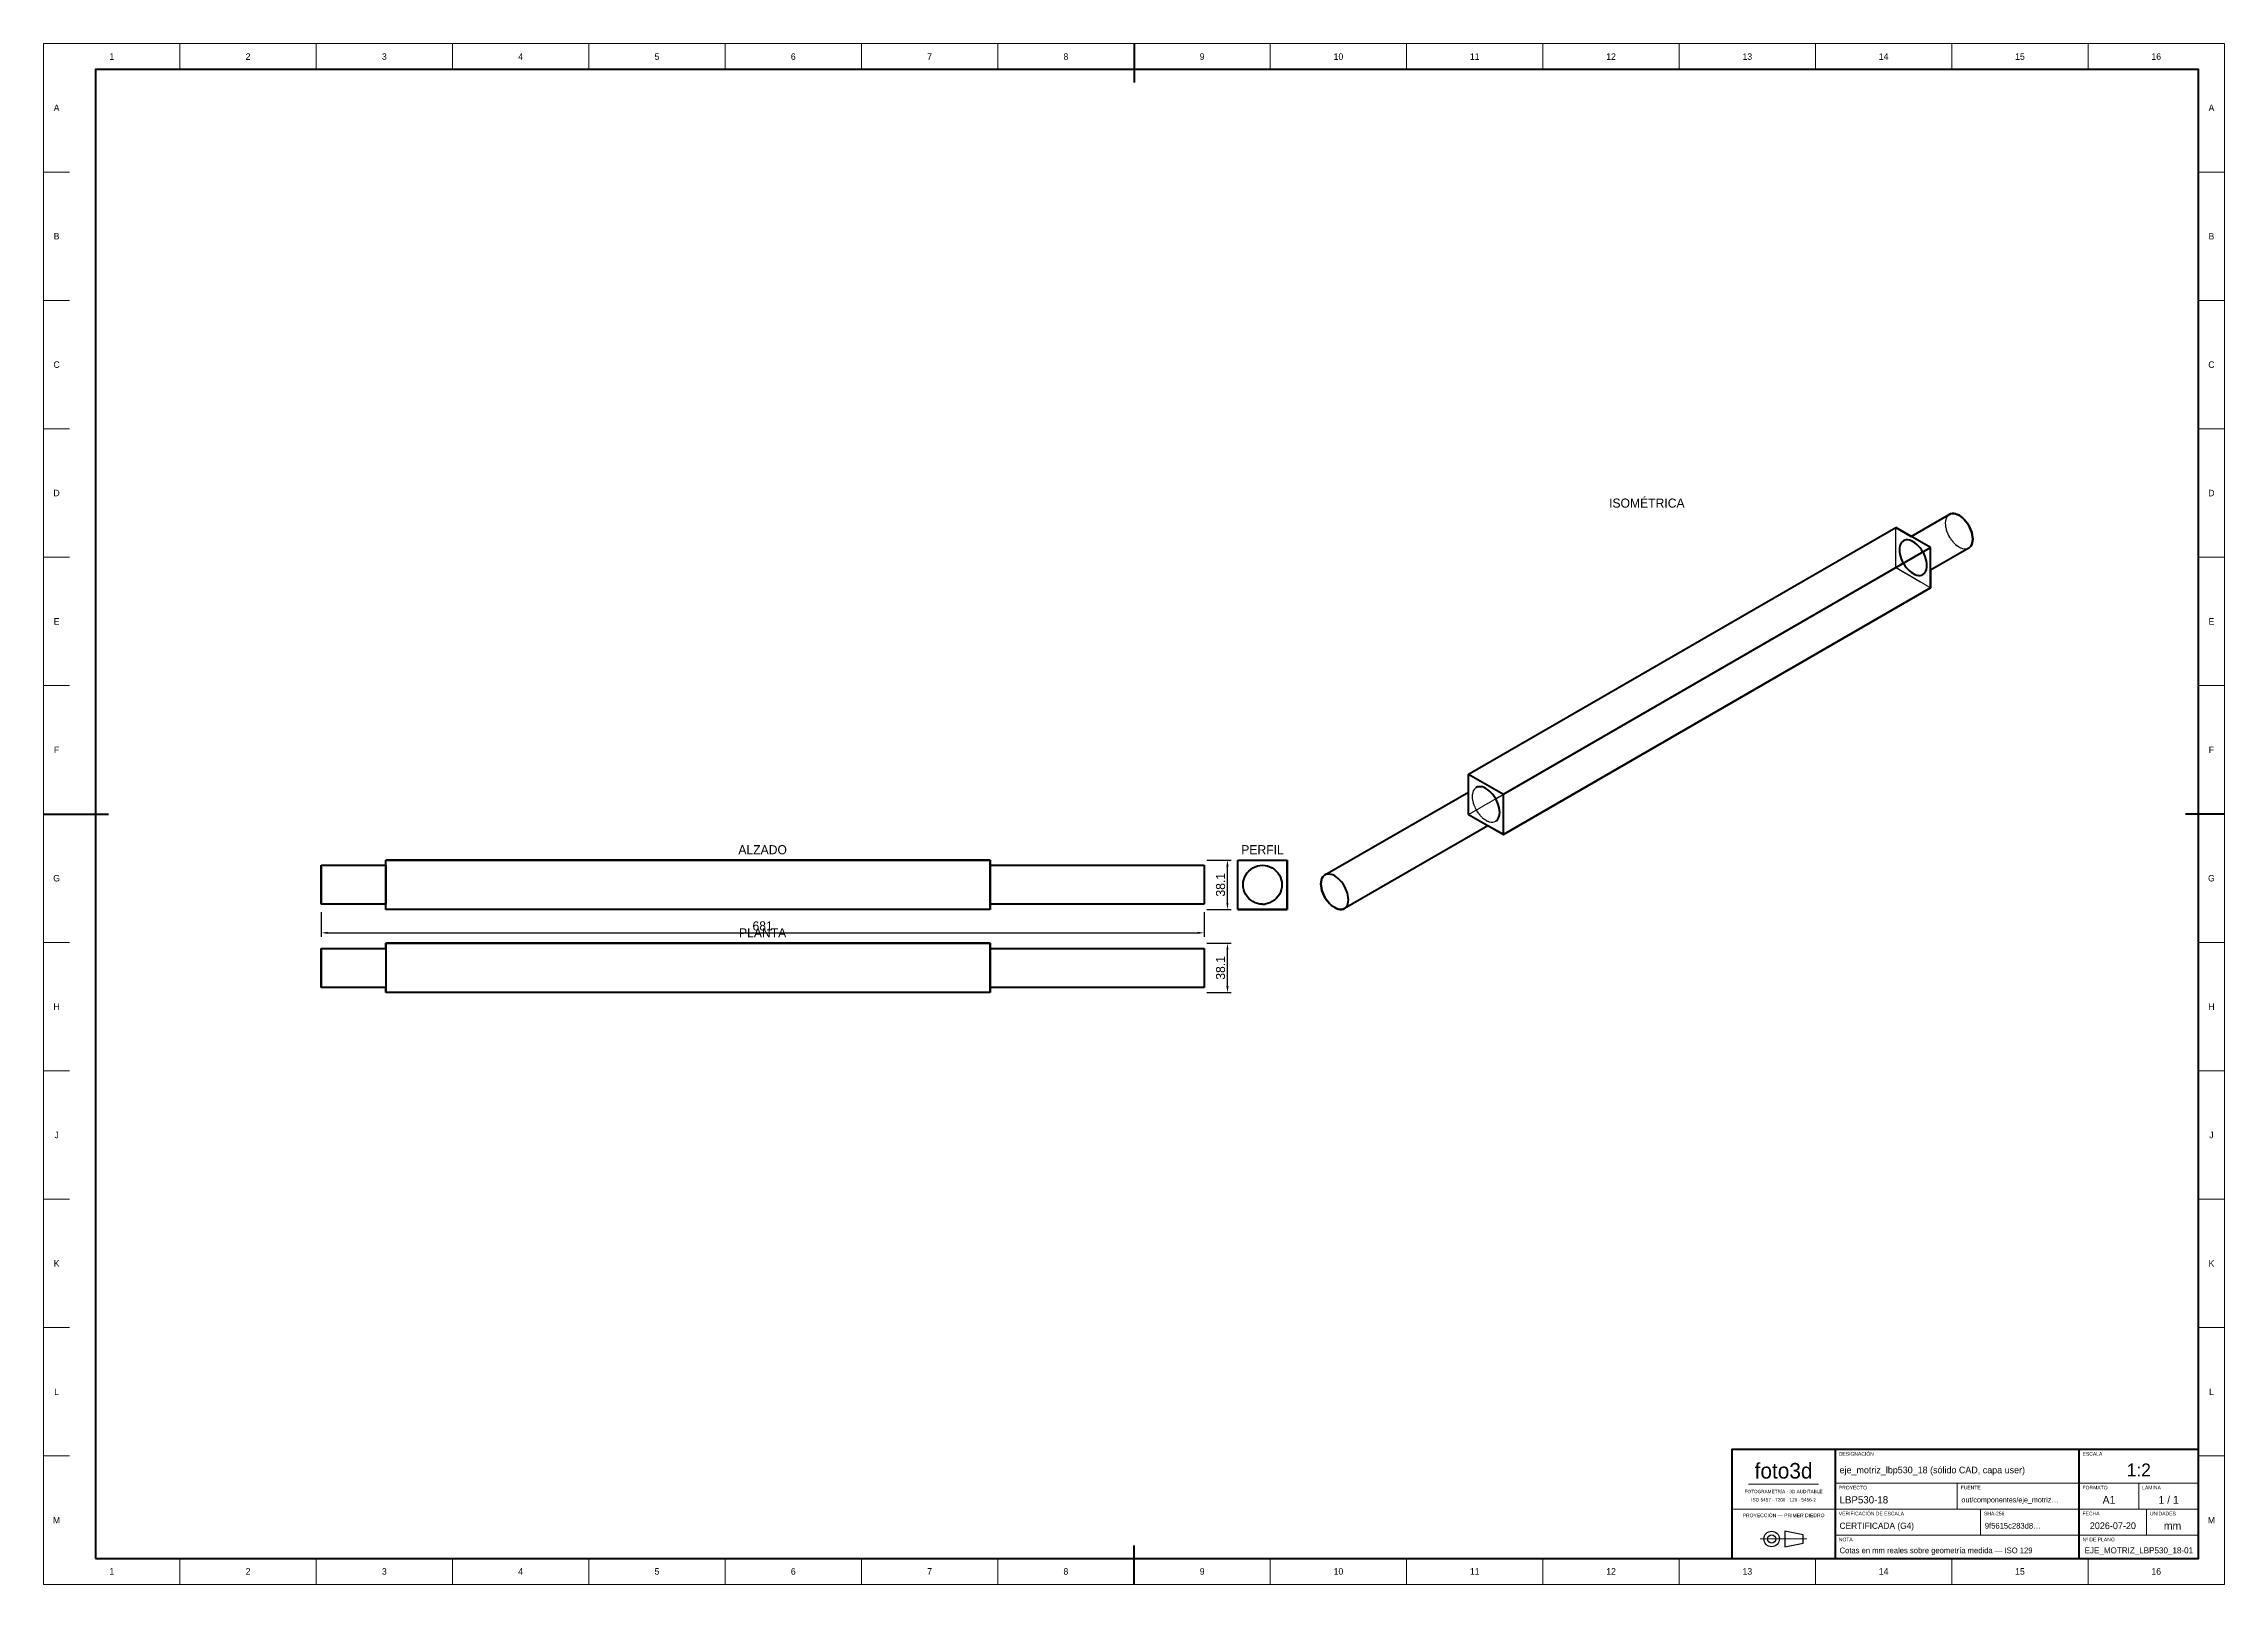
# Model space of a CAD drawing. Header units: millimetres. Extents: x 0 to 1682, y 0 to 1188.
import ezdxf
from ezdxf.enums import TextEntityAlignment as Align

# ---------------------------------------------------------------- set-up
doc = ezdxf.new("R2010")
doc.units = ezdxf.units.MM
doc.linetypes.add('DASHED', pattern=[1.524, 1.27, -0.254])
for name, color, linetype, lineweight in [('COTAS', 7, 'CONTINUOUS', 25), ('FINA', 7, 'CONTINUOUS', 18), ('NORMA', 7, 'CONTINUOUS', 70), ('OCULTA', 8, 'DASHED', 25), ('TEXTO', 7, 'CONTINUOUS', 25), ('VISIBLE', 7, 'CONTINUOUS', 50)]:
    doc.layers.add(name, color=color, linetype=linetype, lineweight=lineweight)
doc.dimstyles.new('F3D_2000', dxfattribs={"dimtxt": 7, "dimasz": 5, "dimexe": 3, "dimexo": 2, "dimgap": 1.8, "dimtad": 1, "dimdec": 1, "dimdsep": 46, "dimcen": 2.5, "dimazin": 3, "dimtfac": 1, "dimtmove": 0, "dimatfit": 3})

msp = doc.modelspace()

# ---------------------------------------------------------------- texts
at = {"layer": 'TEXTO'}
for s, height, p in [('1', 5, (52.56, 1178)), ('2', 5, (157.69, 1178)), ('3', 5, (262.81, 1178)), ('4', 5, (367.94, 1178)), ('5', 5, (473.06, 1178)), ('6', 5, (578.19, 1178)), ('7', 5, (683.31, 1178)), ('8', 5, (788.44, 1178)), ('9', 5, (893.56, 1178)), ('10', 5, (998.69, 1178)), ('11', 5, (1103.81, 1178)), ('12', 5, (1208.94, 1178)), ('13', 5, (1314.06, 1178)), ('14', 5, (1419.19, 1178)), ('15', 5, (1524.31, 1178)), ('16', 5, (1629.44, 1178)), ('A', 5, (10, 1138.5)), ('A', 5, (1672, 1138.5)), ('B', 5, (10, 1039.5)), ('B', 5, (1672, 1039.5)), ('C', 5, (10, 940.5)), ('C', 5, (1672, 940.5)), ('D', 5, (10, 841.5)), ('D', 5, (1672, 841.5)), ('ISOMÉTRICA', 7, (1236.55, 833.73)), ('E', 5, (10, 742.5)), ('E', 5, (1672, 742.5)), ('F', 5, (10, 643.5)), ('F', 5, (1672, 643.5)), ('ALZADO', 7, (554.57, 566.47)), ('PERFIL', 7, (940.12, 566.47)), ('G', 5, (10, 544.5)), ('G', 5, (1672, 544.5)), ('PLANTA', 7, (554.57, 502.37)), ('H', 5, (10, 445.5)), ('H', 5, (1672, 445.5)), ('J', 5, (10, 346.5)), ('J', 5, (1672, 346.5)), ('K', 5, (10, 247.5)), ('K', 5, (1672, 247.5)), ('L', 5, (10, 148.5)), ('L', 5, (1672, 148.5)), ('foto3d', 12, (1342, 87.6)), ('1:2', 10, (1616, 88.2)), ('FOTOGRAMETRÍA · 3D AUDITABLE', 2.6, (1342, 71.6)), ('A1', 6, (1593, 65.2)), ('1 / 1', 6, (1639, 65.2)), ('M', 5, (10, 49.5)), ('PROYECCIÓN — PRIMER DIEDRO', 2.8, (1342, 53.2)), ('ISO 5457 · 7200 · 129 · 5456-2', 2.6, (1342, 65.2)), ('M', 5, (1672, 49.5)), ('2026-07-20', 5.2, (1596, 45.2)), ('mm', 6, (1642, 45.2)), ('EJE_MOTRIZ_LBP530_18-01', 4.6522, (1616, 26.2)), ('1', 5, (52.56, 10)), ('2', 5, (157.69, 10)), ('3', 5, (262.81, 10)), ('4', 5, (367.94, 10)), ('5', 5, (473.06, 10)), ('6', 5, (578.19, 10)), ('7', 5, (683.31, 10)), ('8', 5, (788.44, 10)), ('9', 5, (893.56, 10)), ('10', 5, (998.69, 10)), ('11', 5, (1103.81, 10)), ('12', 5, (1208.94, 10)), ('13', 5, (1314.06, 10)), ('14', 5, (1419.19, 10)), ('15', 5, (1524.31, 10)), ('16', 5, (1629.44, 10))]:
    msp.add_text(s, height=height, dxfattribs=at).set_placement(p, align=Align.MIDDLE_CENTER)
for s, p in [('DESIGNACIÓN', (1384.6, 99.2)), ('ESCALA', (1572.6, 99.2)), ('PROYECTO', (1384.6, 73.2)), ('FUENTE', (1478.6, 73.2)), ('FORMATO', (1572.6, 73.2)), ('LÁMINA', (1618.6, 73.2)), ('VERIFICACIÓN DE ESCALA', (1384.6, 53.2)), ('SHA-256', (1496.6, 53.2)), ('FECHA', (1572.6, 53.2)), ('UNIDADES', (1624.6, 53.2)), ('NOTA', (1384.6, 33.2)), ('Nº DE PLANO', (1572.6, 33.2))]:
    msp.add_text(s, height=2.8, dxfattribs=at).set_placement(p)
for s, height, p in [('eje_motriz_lbp530_18 (sólido CAD, capa user)', 5.1591, (1385.2, 88.2)), ('LBP530-18', 5.6, (1385.2, 65.2)), ('out/componentes/eje_motriz…', 4, (1479.2, 65.2)), ('CERTIFICADA (G4)', 4.8, (1385.2, 45.2)), ('9f5615c283d8…', 4.4, (1497.2, 45.2)), ('Cotas en mm reales sobre geometría medida — ISO 129', 4.4, (1385.2, 26.2))]:
    msp.add_text(s, height=height, dxfattribs=at).set_placement(p, align=Align.MIDDLE_LEFT)

# ---------------------------------------------------------------- dimensions: what is measured, and where the dimension line sits
at = {"layer": 'COTAS'}
for base, p1, p2 in [((913.07, 520.37), (895.07, 520.37), (895.07, 558.47)), ((913.07, 456.27), (895.07, 456.27), (895.07, 494.37))]:
    msp.add_linear_dim(base=base, p1=p1, p2=p2, angle=90, dimstyle='F3D_2000', dxfattribs=at).render()
msp.add_linear_dim(base=(214.07, 502.37), p1=(214.07, 520.37), p2=(895.07, 520.37), dimstyle='F3D_2000', dxfattribs=at).render()

# ---------------------------------------------------------------- linework, layer by layer
at = {"layer": 'FINA'}
for p, q in [((105.12, 1168), (105.12, 1188)), ((210.25, 1168), (210.25, 1188)), ((315.38, 1168), (315.38, 1188)), ((420.5, 1168), (420.5, 1188)), ((525.62, 1168), (525.62, 1188)), ((630.75, 1168), (630.75, 1188)), ((735.88, 1168), (735.88, 1188)), ((841, 1168), (841, 1188)), ((946.12, 1168), (946.12, 1188)), ((1051.25, 1168), (1051.25, 1188)), ((1156.38, 1168), (1156.38, 1188)), ((1261.5, 1168), (1261.5, 1188)), ((1366.62, 1168), (1366.62, 1188)), ((1471.75, 1168), (1471.75, 1188)), ((1576.88, 1168), (1576.88, 1188)), ((0, 1089), (20, 1089)), ((1662, 1089), (1682, 1089)), ((0, 990), (20, 990)), ((1662, 990), (1682, 990)), ((0, 891), (20, 891)), ((1662, 891), (1682, 891)), ((0, 792), (20, 792)), ((1662, 792), (1682, 792)), ((0, 693), (20, 693)), ((1662, 693), (1682, 693)), ((0, 594), (20, 594)), ((1662, 594), (1682, 594)), ((0, 495), (20, 495)), ((1662, 495), (1682, 495)), ((0, 396), (20, 396)), ((1662, 396), (1682, 396)), ((0, 297), (20, 297)), ((1662, 297), (1682, 297)), ((0, 198), (20, 198)), ((1662, 198), (1682, 198)), ((0, 99), (20, 99)), ((1662, 99), (1682, 99)), ((1315, 77.2), (1369, 77.2)), ((1382, 78), (1570, 78)), ((1476, 58), (1476, 78)), ((1570, 78), (1662, 78)), ((1616, 58), (1616, 78)), ((1302, 58), (1382, 58)), ((1382, 58), (1570, 58)), ((1494, 38), (1494, 58)), ((1570, 58), (1662, 58)), ((1622, 38), (1622, 58)), ((1324.06, 35), (1359.94, 35)), ((1382, 38), (1570, 38)), ((1570, 38), (1662, 38)), ((105.12, 0), (105.12, 20)), ((210.25, 0), (210.25, 20)), ((315.38, 0), (315.38, 20)), ((420.5, 0), (420.5, 20)), ((525.62, 0), (525.62, 20)), ((630.75, 0), (630.75, 20)), ((735.88, 0), (735.88, 20)), ((841, 0), (841, 20)), ((946.12, 0), (946.12, 20)), ((1051.25, 0), (1051.25, 20)), ((1156.38, 0), (1156.38, 20)), ((1261.5, 0), (1261.5, 20)), ((1366.62, 0), (1366.62, 20)), ((1471.75, 0), (1471.75, 20)), ((1576.88, 0), (1576.88, 20))]:
    msp.add_line(p, q, dxfattribs=at)
msp.add_lwpolyline([(0, 0), (1682, 0), (1682, 1188), (0, 1188)], close=True, dxfattribs=at)
at = {"layer": 'NORMA'}
for p, q in [((841, 1188), (841, 1158)), ((0, 594), (50, 594)), ((1682, 594), (1652, 594)), ((1382, 20), (1382, 104)), ((1570, 20), (1570, 104)), ((841, 0), (841, 30))]:
    msp.add_line(p, q, dxfattribs=at)
for points in [[(40, 20), (1662, 20), (1662, 1168), (40, 1168)], [(1302, 20), (1662, 20), (1662, 104), (1302, 104)]]:
    msp.add_lwpolyline(points, close=True, dxfattribs=at)
at = {"layer": 'OCULTA'}
for p, q in [((1468.91, 824.37), (1468.13, 823.49)), ((1469.82, 825.05), (1468.91, 824.37)), ((1428.49, 783.87), (1428.49, 814.98)), ((1466.8, 819.73), (1466.71, 818.18)), ((1466.71, 818.18), (1466.8, 816.53)), ((1467.07, 821.14), (1466.8, 819.73)), ((1466.8, 816.53), (1467.07, 814.8)), ((1467.52, 822.4), (1467.07, 821.14)), ((1467.07, 814.8), (1467.52, 813.03)), ((1468.13, 823.49), (1467.52, 822.4)), ((1467.52, 813.03), (1468.13, 811.24)), ((1468.13, 811.24), (1468.91, 809.46)), ((1468.91, 809.46), (1469.82, 807.73)), ((1469.82, 807.73), (1470.86, 806.07)), ((1470.86, 806.07), (1472.02, 804.51)), ((1472.02, 804.51), (1473.26, 803.09)), ((1473.26, 803.09), (1474.57, 801.81)), ((1474.57, 801.81), (1475.94, 800.72)), ((1477.32, 799.81), (1475.94, 800.72)), ((1477.32, 799.81), (1478.7, 799.12)), ((1478.7, 799.12), (1480.07, 798.64)), ((1480.07, 798.64), (1481.38, 798.4)), ((1481.38, 798.4), (1482.62, 798.39)), ((1482.62, 798.39), (1483.78, 798.61)), ((1483.78, 798.61), (1484.82, 799.07)), ((1098.98, 593.63), (1428.49, 783.87)), ((1455.43, 768.31), (1428.49, 783.87)), ((1101.94, 609.07), (1101.85, 607.53)), ((1101.85, 607.53), (1101.94, 605.88)), ((1102.21, 610.49), (1101.94, 609.07)), ((1101.94, 605.88), (1102.21, 604.15)), ((1102.65, 611.75), (1102.21, 610.49)), ((1103.27, 612.83), (1102.65, 611.75)), ((1104.04, 613.72), (1103.27, 612.83)), ((1104.95, 614.39), (1104.04, 613.72)), ((1102.21, 604.15), (1102.65, 602.37)), ((1102.65, 602.37), (1103.27, 600.58)), ((1103.27, 600.58), (1104.04, 598.8)), ((1104.04, 598.8), (1104.95, 597.07)), ((1104.95, 597.07), (1106, 595.41)), ((1106, 595.41), (1107.15, 593.86)), ((1107.15, 593.86), (1108.39, 592.43)), ((1108.39, 592.43), (1109.71, 591.16)), ((1109.71, 591.16), (1111.07, 590.06)), ((1112.45, 589.15), (1111.07, 590.06)), ((1112.45, 589.15), (1113.84, 588.46)), ((1113.84, 588.46), (1115.2, 587.99)), ((1115.2, 587.99), (1116.51, 587.74)), ((1116.51, 587.74), (1117.76, 587.73)), ((1117.76, 587.73), (1118.91, 587.96)), ((1118.91, 587.96), (1119.95, 588.41)), ((264.07, 520.37), (264.07, 558.47)), ((730.07, 558.47), (264.07, 558.47)), ((264.07, 558.47), (264.07, 558.47)), ((730.07, 520.37), (730.07, 558.47)), ((730.07, 558.47), (730.07, 558.47)), ((921.07, 520.37), (921.07, 558.47)), ((959.17, 558.47), (921.07, 558.47)), ((921.07, 558.47), (921.07, 558.47)), ((959.17, 520.37), (959.17, 558.47)), ((959.17, 558.47), (959.17, 558.47)), ((214.07, 554.29), (214.07, 554.42)), ((214.07, 553.91), (214.07, 554.29)), ((214.07, 553.28), (214.07, 553.91)), ((214.07, 552.41), (214.07, 553.28)), ((214.07, 551.32), (214.07, 552.41)), ((214.07, 550.03), (214.07, 551.32)), ((214.07, 548.55), (214.07, 550.03)), ((214.07, 546.92), (214.07, 548.55)), ((214.07, 545.16), (214.07, 546.92)), ((214.07, 543.31), (214.07, 545.16)), ((214.07, 541.38), (214.07, 543.31)), ((214.07, 539.42), (214.07, 541.38)), ((214.07, 537.47), (214.07, 539.42)), ((264.07, 554.29), (264.07, 554.42)), ((264.07, 553.91), (264.07, 554.29)), ((264.07, 553.28), (264.07, 553.91)), ((264.07, 552.41), (264.07, 553.28)), ((264.07, 551.32), (264.07, 552.41)), ((264.07, 550.03), (264.07, 551.32)), ((264.07, 548.55), (264.07, 550.03)), ((264.07, 546.92), (264.07, 548.55)), ((264.07, 545.16), (264.07, 546.92)), ((264.07, 543.31), (264.07, 545.16)), ((264.07, 541.38), (264.07, 543.31)), ((264.07, 539.42), (264.07, 541.38)), ((264.07, 537.47), (264.07, 539.42)), ((730.07, 554.29), (730.07, 554.42)), ((730.07, 553.91), (730.07, 554.29)), ((730.07, 553.28), (730.07, 553.91)), ((730.07, 552.41), (730.07, 553.28)), ((730.07, 551.32), (730.07, 552.41)), ((730.07, 550.03), (730.07, 551.32)), ((730.07, 548.55), (730.07, 550.03)), ((730.07, 546.92), (730.07, 548.55)), ((730.07, 545.16), (730.07, 546.92)), ((730.07, 543.31), (730.07, 545.16)), ((730.07, 541.38), (730.07, 543.31)), ((730.07, 539.42), (730.07, 541.38)), ((730.07, 537.47), (730.07, 539.42)), ((895.07, 554.29), (895.07, 554.42)), ((895.07, 553.91), (895.07, 554.29)), ((895.07, 553.28), (895.07, 553.91)), ((895.07, 552.41), (895.07, 553.28)), ((895.07, 551.32), (895.07, 552.41)), ((895.07, 550.03), (895.07, 551.32)), ((895.07, 548.55), (895.07, 550.03)), ((895.07, 546.92), (895.07, 548.55)), ((895.07, 545.16), (895.07, 546.92)), ((895.07, 543.31), (895.07, 545.16)), ((895.07, 541.38), (895.07, 543.31)), ((895.07, 539.42), (895.07, 541.38)), ((895.07, 537.47), (895.07, 539.42)), ((925.12, 539.42), (925.25, 541.38)), ((925.12, 539.42), (925.25, 541.38)), ((925.25, 537.47), (925.12, 539.42)), ((925.25, 537.47), (925.12, 539.42)), ((925.25, 541.38), (925.63, 543.31)), ((925.25, 541.38), (925.63, 543.31)), ((925.63, 543.31), (926.27, 545.16)), ((925.63, 543.31), (926.27, 545.16)), ((926.27, 545.16), (927.13, 546.92)), ((926.27, 545.16), (927.13, 546.92)), ((927.13, 546.92), (928.22, 548.55)), ((927.13, 546.92), (928.22, 548.55)), ((928.22, 548.55), (929.52, 550.03)), ((928.22, 548.55), (929.52, 550.03)), ((929.52, 550.03), (930.99, 551.32)), ((929.52, 550.03), (930.99, 551.32)), ((930.99, 551.32), (932.62, 552.41)), ((930.99, 551.32), (932.62, 552.41)), ((932.62, 552.41), (934.38, 553.28)), ((932.62, 552.41), (934.38, 553.28)), ((934.38, 553.28), (936.24, 553.91)), ((934.38, 553.28), (936.24, 553.91)), ((936.24, 553.91), (938.17, 554.29)), ((936.24, 553.91), (938.17, 554.29)), ((938.17, 554.29), (940.12, 554.42)), ((938.17, 554.29), (940.12, 554.42)), ((940.12, 554.42), (942.08, 554.29)), ((940.12, 554.42), (942.08, 554.29)), ((942.08, 554.29), (944.01, 553.91)), ((942.08, 554.29), (944.01, 553.91)), ((944.01, 553.91), (945.86, 553.28)), ((944.01, 553.91), (945.86, 553.28)), ((945.86, 553.28), (947.62, 552.41)), ((945.86, 553.28), (947.62, 552.41)), ((947.62, 552.41), (949.25, 551.32)), ((947.62, 552.41), (949.25, 551.32)), ((949.25, 551.32), (950.73, 550.03)), ((949.25, 551.32), (950.73, 550.03)), ((950.73, 550.03), (952.02, 548.55)), ((950.73, 550.03), (952.02, 548.55)), ((952.02, 548.55), (953.11, 546.92)), ((952.02, 548.55), (953.11, 546.92)), ((953.11, 546.92), (953.98, 545.16)), ((953.11, 546.92), (953.98, 545.16)), ((953.98, 545.16), (954.61, 543.31)), ((953.98, 545.16), (954.61, 543.31)), ((954.61, 543.31), (955, 541.38)), ((954.61, 543.31), (955, 541.38)), ((955, 541.38), (955.12, 539.42)), ((955, 541.38), (955.12, 539.42)), ((955.12, 539.42), (955, 537.47)), ((955.12, 539.42), (955, 537.47)), ((214.07, 535.54), (214.07, 537.47)), ((214.07, 533.68), (214.07, 535.54)), ((214.07, 531.92), (214.07, 533.68)), ((214.07, 530.29), (214.07, 531.92)), ((214.07, 528.82), (214.07, 530.29)), ((214.07, 527.52), (214.07, 528.82)), ((214.07, 526.43), (214.07, 527.52)), ((214.07, 525.56), (214.07, 526.43)), ((214.07, 524.93), (214.07, 525.56)), ((214.07, 524.55), (214.07, 524.93)), ((214.07, 524.42), (214.07, 524.55)), ((264.07, 535.54), (264.07, 537.47)), ((264.07, 533.68), (264.07, 535.54)), ((264.07, 531.92), (264.07, 533.68)), ((264.07, 530.29), (264.07, 531.92)), ((264.07, 528.82), (264.07, 530.29)), ((264.07, 527.52), (264.07, 528.82)), ((264.07, 526.43), (264.07, 527.52)), ((264.07, 525.56), (264.07, 526.43)), ((264.07, 524.93), (264.07, 525.56)), ((264.07, 524.55), (264.07, 524.93)), ((264.07, 524.42), (264.07, 524.55)), ((730.07, 535.54), (730.07, 537.47)), ((730.07, 533.68), (730.07, 535.54)), ((730.07, 531.92), (730.07, 533.68)), ((730.07, 530.29), (730.07, 531.92)), ((730.07, 528.82), (730.07, 530.29)), ((730.07, 527.52), (730.07, 528.82)), ((730.07, 526.43), (730.07, 527.52)), ((730.07, 525.56), (730.07, 526.43)), ((730.07, 524.93), (730.07, 525.56)), ((730.07, 524.55), (730.07, 524.93)), ((730.07, 524.42), (730.07, 524.55)), ((895.07, 535.54), (895.07, 537.47)), ((895.07, 533.68), (895.07, 535.54)), ((895.07, 531.92), (895.07, 533.68)), ((895.07, 530.29), (895.07, 531.92)), ((895.07, 528.82), (895.07, 530.29)), ((895.07, 527.52), (895.07, 528.82)), ((895.07, 526.43), (895.07, 527.52)), ((895.07, 525.56), (895.07, 526.43)), ((895.07, 524.93), (895.07, 525.56)), ((895.07, 524.55), (895.07, 524.93)), ((895.07, 524.42), (895.07, 524.55)), ((925.63, 535.54), (925.25, 537.47)), ((925.63, 535.54), (925.25, 537.47)), ((926.27, 533.68), (925.63, 535.54)), ((926.27, 533.68), (925.63, 535.54)), ((927.13, 531.92), (926.27, 533.68)), ((927.13, 531.92), (926.27, 533.68)), ((928.22, 530.29), (927.13, 531.92)), ((928.22, 530.29), (927.13, 531.92)), ((929.52, 528.82), (928.22, 530.29)), ((929.52, 528.82), (928.22, 530.29)), ((930.99, 527.52), (929.52, 528.82)), ((930.99, 527.52), (929.52, 528.82)), ((932.62, 526.43), (930.99, 527.52)), ((932.62, 526.43), (930.99, 527.52)), ((934.38, 525.56), (932.62, 526.43)), ((934.38, 525.56), (932.62, 526.43)), ((936.24, 524.93), (934.38, 525.56)), ((936.24, 524.93), (934.38, 525.56)), ((938.17, 524.55), (936.24, 524.93)), ((938.17, 524.55), (936.24, 524.93)), ((940.12, 524.42), (938.17, 524.55)), ((940.12, 524.42), (938.17, 524.55)), ((940.12, 524.42), (942.08, 524.55)), ((940.12, 524.42), (942.08, 524.55)), ((944.01, 524.93), (942.08, 524.55)), ((944.01, 524.93), (942.08, 524.55)), ((945.86, 525.56), (944.01, 524.93)), ((945.86, 525.56), (944.01, 524.93)), ((947.62, 526.43), (945.86, 525.56)), ((947.62, 526.43), (945.86, 525.56)), ((949.25, 527.52), (947.62, 526.43)), ((949.25, 527.52), (947.62, 526.43)), ((950.73, 528.82), (949.25, 527.52)), ((950.73, 528.82), (949.25, 527.52)), ((952.02, 530.29), (950.73, 528.82)), ((952.02, 530.29), (950.73, 528.82)), ((953.11, 531.92), (952.02, 530.29)), ((953.11, 531.92), (952.02, 530.29)), ((953.98, 533.68), (953.11, 531.92)), ((953.98, 533.68), (953.11, 531.92)), ((954.61, 535.54), (953.98, 533.68)), ((954.61, 535.54), (953.98, 533.68)), ((955, 537.47), (954.61, 535.54)), ((955, 537.47), (954.61, 535.54)), ((730.07, 520.37), (264.07, 520.37)), ((264.07, 520.37), (264.07, 520.37)), ((730.07, 520.37), (730.07, 520.37)), ((959.17, 520.37), (921.07, 520.37)), ((921.07, 520.37), (921.07, 520.37)), ((959.17, 520.37), (959.17, 520.37)), ((214.07, 490.19), (214.07, 490.32)), ((214.07, 489.81), (214.07, 490.19)), ((214.07, 489.18), (214.07, 489.81)), ((214.07, 488.31), (214.07, 489.18)), ((214.07, 487.22), (214.07, 488.31)), ((730.07, 494.37), (264.07, 494.37)), ((264.07, 494.37), (264.07, 456.27)), ((264.07, 494.37), (264.07, 494.37)), ((264.07, 490.19), (264.07, 490.32)), ((264.07, 489.81), (264.07, 490.19)), ((264.07, 489.18), (264.07, 489.81)), ((264.07, 488.31), (264.07, 489.18)), ((264.07, 487.22), (264.07, 488.31)), ((730.07, 456.27), (730.07, 494.37)), ((730.07, 494.37), (730.07, 494.37)), ((730.07, 490.19), (730.07, 490.32)), ((730.07, 489.81), (730.07, 490.19)), ((730.07, 489.18), (730.07, 489.81)), ((730.07, 488.31), (730.07, 489.18)), ((730.07, 487.22), (730.07, 488.31)), ((895.07, 490.19), (895.07, 490.32)), ((895.07, 489.81), (895.07, 490.19)), ((895.07, 489.18), (895.07, 489.81)), ((895.07, 488.31), (895.07, 489.18)), ((895.07, 487.22), (895.07, 488.31)), ((214.07, 485.93), (214.07, 487.22)), ((214.07, 484.45), (214.07, 485.93)), ((214.07, 482.82), (214.07, 484.45)), ((214.07, 481.06), (214.07, 482.82)), ((214.07, 479.21), (214.07, 481.06)), ((214.07, 477.28), (214.07, 479.21)), ((214.07, 475.32), (214.07, 477.28)), ((214.07, 475.32), (214.07, 473.37)), ((214.07, 471.44), (214.07, 473.37)), ((214.07, 469.58), (214.07, 471.44)), ((264.07, 485.93), (264.07, 487.22)), ((264.07, 484.45), (264.07, 485.93)), ((264.07, 482.82), (264.07, 484.45)), ((264.07, 481.06), (264.07, 482.82)), ((264.07, 479.21), (264.07, 481.06)), ((264.07, 477.28), (264.07, 479.21)), ((264.07, 475.32), (264.07, 477.28)), ((264.07, 475.32), (264.07, 473.37)), ((264.07, 471.44), (264.07, 473.37)), ((264.07, 469.58), (264.07, 471.44)), ((730.07, 485.93), (730.07, 487.22)), ((730.07, 484.45), (730.07, 485.93)), ((730.07, 482.82), (730.07, 484.45)), ((730.07, 481.06), (730.07, 482.82)), ((730.07, 479.21), (730.07, 481.06)), ((730.07, 477.28), (730.07, 479.21)), ((730.07, 475.32), (730.07, 477.28)), ((730.07, 475.32), (730.07, 473.37)), ((730.07, 471.44), (730.07, 473.37)), ((730.07, 469.58), (730.07, 471.44)), ((895.07, 485.93), (895.07, 487.22)), ((895.07, 484.45), (895.07, 485.93)), ((895.07, 482.82), (895.07, 484.45)), ((895.07, 481.06), (895.07, 482.82)), ((895.07, 479.21), (895.07, 481.06)), ((895.07, 477.28), (895.07, 479.21)), ((895.07, 475.32), (895.07, 477.28)), ((895.07, 475.32), (895.07, 473.37)), ((895.07, 471.44), (895.07, 473.37)), ((895.07, 469.58), (895.07, 471.44)), ((214.07, 467.82), (214.07, 469.58)), ((214.07, 466.19), (214.07, 467.82)), ((214.07, 464.72), (214.07, 466.19)), ((214.07, 463.42), (214.07, 464.72)), ((214.07, 462.33), (214.07, 463.42)), ((214.07, 461.46), (214.07, 462.33)), ((214.07, 460.83), (214.07, 461.46)), ((214.07, 460.45), (214.07, 460.83)), ((214.07, 460.32), (214.07, 460.45)), ((264.07, 467.82), (264.07, 469.58)), ((264.07, 466.19), (264.07, 467.82)), ((264.07, 464.72), (264.07, 466.19)), ((264.07, 463.42), (264.07, 464.72)), ((264.07, 462.33), (264.07, 463.42)), ((264.07, 461.46), (264.07, 462.33)), ((264.07, 460.83), (264.07, 461.46)), ((264.07, 460.45), (264.07, 460.83)), ((264.07, 460.32), (264.07, 460.45)), ((730.07, 456.27), (264.07, 456.27)), ((264.07, 456.27), (264.07, 456.27)), ((730.07, 467.82), (730.07, 469.58)), ((730.07, 466.19), (730.07, 467.82)), ((730.07, 464.72), (730.07, 466.19)), ((730.07, 463.42), (730.07, 464.72)), ((730.07, 462.33), (730.07, 463.42)), ((730.07, 461.46), (730.07, 462.33)), ((730.07, 460.83), (730.07, 461.46)), ((730.07, 460.45), (730.07, 460.83)), ((730.07, 460.32), (730.07, 460.45)), ((730.07, 456.27), (730.07, 456.27)), ((895.07, 467.82), (895.07, 469.58)), ((895.07, 466.19), (895.07, 467.82)), ((895.07, 464.72), (895.07, 466.19)), ((895.07, 463.42), (895.07, 464.72)), ((895.07, 462.33), (895.07, 463.42)), ((895.07, 461.46), (895.07, 462.33)), ((895.07, 460.83), (895.07, 461.46)), ((895.07, 460.45), (895.07, 460.83)), ((895.07, 460.32), (895.07, 460.45))]:
    msp.add_line(p, q, dxfattribs=at)
at = {"layer": 'TEXTO'}
msp.add_lwpolyline([(1342.92, 29.02), (1357.18, 31.78), (1357.18, 38.22), (1342.92, 40.98)], close=True, dxfattribs=at)
for radius in [5.98, 3.22]:
    msp.add_circle((1332.8, 35), radius, dxfattribs=at)
at = {"layer": 'VISIBLE'}
for p, q in [((1440.44, 808.08), (1469.82, 825.05)), ((1470.86, 825.5), (1469.82, 825.05)), ((1469.82, 825.05), (1470.86, 825.5)), ((1469.82, 825.05), (1469.82, 825.05)), ((1472.02, 825.73), (1470.86, 825.5)), ((1470.86, 825.5), (1472.02, 825.73)), ((1470.86, 825.5), (1470.86, 825.5)), ((1470.86, 825.5), (1470.86, 825.5)), ((1473.26, 825.72), (1472.02, 825.73)), ((1472.02, 825.73), (1472.02, 825.73)), ((1472.02, 825.73), (1472.02, 825.73)), ((1472.02, 825.73), (1473.26, 825.72)), ((1474.57, 825.47), (1473.26, 825.72)), ((1473.26, 825.72), (1473.26, 825.72)), ((1473.26, 825.72), (1473.26, 825.72)), ((1473.26, 825.72), (1474.57, 825.47)), ((1475.94, 825), (1474.57, 825.47)), ((1474.57, 825.47), (1474.57, 825.47)), ((1474.57, 825.47), (1474.57, 825.47)), ((1474.57, 825.47), (1475.94, 825)), ((1477.32, 824.31), (1475.94, 825)), ((1475.94, 825), (1475.94, 825)), ((1475.94, 825), (1477.32, 824.31)), ((1478.7, 823.4), (1477.32, 824.31)), ((1477.32, 824.31), (1477.32, 824.31)), ((1477.32, 824.31), (1478.7, 823.4)), ((1098.98, 624.73), (1428.49, 814.98)), ((1098.98, 624.73), (1428.49, 814.98)), ((1455.43, 799.42), (1428.49, 814.98)), ((1428.49, 814.98), (1428.49, 814.98)), ((1428.49, 814.98), (1428.49, 814.98)), ((1428.49, 814.98), (1440.43, 808.08)), ((1440.43, 808.08), (1440.43, 808.08)), ((1440.43, 808.08), (1440.43, 808.08)), ((1440.43, 808.08), (1440.43, 808.08)), ((1440.43, 808.08), (1440.43, 808.08)), ((1440.43, 808.08), (1440.43, 808.08)), ((1440.43, 808.08), (1440.43, 808.08)), ((1440.43, 808.08), (1440.43, 808.08)), ((1440.43, 808.08), (1440.43, 808.08)), ((1440.43, 808.08), (1440.43, 808.08)), ((1440.43, 808.08), (1440.43, 808.08)), ((1440.43, 808.08), (1440.44, 808.08)), ((1480.07, 822.3), (1478.7, 823.4)), ((1478.7, 823.4), (1478.7, 823.4)), ((1478.7, 823.4), (1480.07, 822.3)), ((1481.38, 821.03), (1480.07, 822.3)), ((1480.07, 822.3), (1480.07, 822.3)), ((1480.07, 822.3), (1481.38, 821.03)), ((1482.62, 819.6), (1481.38, 821.03)), ((1481.38, 821.03), (1481.38, 821.03)), ((1481.38, 821.03), (1482.62, 819.6)), ((1483.78, 818.05), (1482.62, 819.6)), ((1482.62, 819.6), (1482.62, 819.6)), ((1482.62, 819.6), (1483.78, 818.05)), ((1484.82, 816.39), (1483.78, 818.05)), ((1483.78, 818.05), (1483.78, 818.05)), ((1483.78, 818.05), (1484.82, 816.39)), ((1485.73, 814.66), (1484.82, 816.39)), ((1484.82, 816.39), (1484.82, 816.39)), ((1484.82, 816.39), (1485.73, 814.66)), ((1486.51, 812.88), (1485.73, 814.66)), ((1485.73, 814.66), (1485.73, 814.66)), ((1485.73, 814.66), (1486.51, 812.88)), ((1487.12, 811.09), (1486.51, 812.88)), ((1486.51, 812.88), (1486.51, 812.88)), ((1486.51, 812.88), (1487.12, 811.09)), ((1487.57, 809.31), (1487.12, 811.09)), ((1487.12, 811.09), (1487.12, 811.09)), ((1487.12, 811.09), (1487.57, 809.31)), ((1487.84, 807.59), (1487.57, 809.31)), ((1487.57, 809.31), (1487.57, 809.31)), ((1487.57, 809.31), (1487.84, 807.59)), ((1487.93, 805.93), (1487.84, 807.59)), ((1487.84, 807.59), (1487.84, 807.59)), ((1487.84, 807.59), (1487.93, 805.93)), ((1125.92, 609.18), (1455.43, 799.42)), ((1431.45, 799.32), (1431.36, 797.77)), ((1431.36, 797.77), (1431.45, 796.12)), ((1431.72, 800.73), (1431.45, 799.32)), ((1431.45, 796.12), (1431.72, 794.39)), ((1432.17, 801.99), (1431.72, 800.73)), ((1431.72, 794.39), (1432.17, 792.62)), ((1432.78, 803.07), (1432.17, 801.99)), ((1432.17, 792.62), (1432.78, 790.83)), ((1433.55, 803.96), (1432.78, 803.07)), ((1432.78, 790.83), (1433.55, 789.05)), ((1434.46, 804.64), (1433.55, 803.96)), ((1435.51, 805.09), (1434.46, 804.64)), ((1436.66, 805.31), (1435.51, 805.09)), ((1437.91, 805.3), (1436.66, 805.31)), ((1439.22, 805.06), (1437.91, 805.3)), ((1440.58, 804.59), (1439.22, 805.06)), ((1441.96, 803.89), (1440.58, 804.59)), ((1443.35, 802.99), (1441.96, 803.89)), ((1444.71, 801.89), (1443.35, 802.99)), ((1446.02, 800.62), (1444.71, 801.89)), ((1447.27, 799.19), (1446.02, 800.62)), ((1448.42, 797.63), (1447.27, 799.19)), ((1449.46, 795.98), (1448.42, 797.63)), ((1450.38, 794.24), (1449.46, 795.98)), ((1451.15, 792.47), (1450.38, 794.24)), ((1451.76, 790.68), (1451.15, 792.47)), ((1452.21, 788.9), (1451.76, 790.68)), ((1455.43, 768.31), (1455.43, 799.42)), ((1484.82, 799.07), (1455.43, 782.1)), ((1484.82, 799.07), (1485.73, 799.74)), ((1485.73, 799.74), (1484.82, 799.07)), ((1484.82, 799.07), (1484.82, 799.07)), ((1485.73, 799.74), (1486.51, 800.63)), ((1486.51, 800.63), (1485.73, 799.74)), ((1485.73, 799.74), (1485.73, 799.74)), ((1485.73, 799.74), (1485.73, 799.74)), ((1486.51, 800.63), (1487.12, 801.71)), ((1487.12, 801.71), (1486.51, 800.63)), ((1486.51, 800.63), (1486.51, 800.63)), ((1486.51, 800.63), (1486.51, 800.63)), ((1487.12, 801.71), (1487.57, 802.97)), ((1487.57, 802.97), (1487.12, 801.71)), ((1487.12, 801.71), (1487.12, 801.71)), ((1487.12, 801.71), (1487.12, 801.71)), ((1487.57, 802.97), (1487.84, 804.39)), ((1487.84, 804.39), (1487.57, 802.97)), ((1487.57, 802.97), (1487.57, 802.97)), ((1487.57, 802.97), (1487.57, 802.97)), ((1487.84, 804.39), (1487.93, 805.93)), ((1487.93, 805.93), (1487.84, 804.39)), ((1487.84, 804.39), (1487.84, 804.39)), ((1487.93, 805.93), (1487.93, 805.93)), ((1433.55, 789.05), (1434.46, 787.32)), ((1434.46, 787.32), (1435.51, 785.66)), ((1435.51, 785.66), (1436.66, 784.1)), ((1436.66, 784.1), (1437.91, 782.67)), ((1437.91, 782.67), (1439.22, 781.4)), ((1439.22, 781.4), (1440.58, 780.3)), ((1441.96, 779.4), (1440.58, 780.3)), ((1441.96, 779.4), (1443.35, 778.7)), ((1443.35, 778.7), (1444.71, 778.23)), ((1444.71, 778.23), (1446.02, 777.99)), ((1446.02, 777.99), (1447.27, 777.98)), ((1447.27, 777.98), (1448.42, 778.2)), ((1448.42, 778.2), (1449.46, 778.66)), ((1449.46, 778.66), (1450.38, 779.33)), ((1450.38, 779.33), (1451.15, 780.22)), ((1451.15, 780.22), (1451.76, 781.3)), ((1451.76, 781.3), (1452.21, 782.56)), ((1452.48, 787.17), (1452.21, 788.9)), ((1452.21, 782.56), (1452.48, 783.98)), ((1452.57, 785.52), (1452.48, 787.17)), ((1452.48, 783.98), (1452.57, 785.52)), ((1455.43, 782.1), (1455.43, 782.1)), ((1455.43, 782.1), (1455.43, 782.1)), ((1455.43, 782.1), (1455.43, 782.1)), ((1455.43, 782.1), (1455.43, 782.1)), ((1455.43, 782.1), (1455.43, 782.1)), ((1455.43, 782.1), (1455.43, 782.1)), ((1455.43, 782.1), (1455.43, 782.1)), ((1455.43, 782.1), (1455.43, 768.31)), ((1455.43, 782.1), (1455.43, 782.1)), ((1455.43, 782.1), (1455.43, 782.1)), ((1455.43, 782.1), (1455.43, 782.1)), ((1455.43, 782.1), (1455.43, 782.1)), ((1125.92, 578.07), (1455.43, 768.31)), ((1455.43, 768.31), (1125.92, 578.07)), ((1455.43, 768.31), (1455.43, 768.31)), ((1455.43, 768.31), (1455.43, 768.31)), ((1098.98, 593.63), (1098.98, 624.73)), ((1098.98, 624.73), (1125.92, 609.18)), ((1098.98, 610.95), (1098.98, 624.73)), ((1098.98, 624.73), (1098.98, 624.73)), ((1098.98, 624.73), (1098.98, 624.73)), ((988.28, 547.03), (1098.98, 610.95)), ((1098.98, 610.95), (1098.98, 610.95)), ((1098.98, 610.95), (1098.98, 610.95)), ((1098.98, 610.95), (1098.98, 610.95)), ((1098.98, 610.95), (1098.98, 610.95)), ((1098.98, 610.95), (1098.98, 610.95)), ((1098.98, 610.95), (1098.98, 610.95)), ((1098.98, 610.95), (1098.98, 610.95)), ((1098.98, 610.95), (1098.98, 610.95)), ((1098.98, 610.95), (1098.98, 610.95)), ((1098.98, 610.95), (1098.98, 610.95)), ((1098.98, 610.95), (1098.98, 610.95)), ((1106, 614.85), (1104.95, 614.39)), ((1107.15, 615.07), (1106, 614.85)), ((1108.39, 615.06), (1107.15, 615.07)), ((1109.71, 614.82), (1108.39, 615.06)), ((1111.07, 614.34), (1109.71, 614.82)), ((1112.45, 613.65), (1111.07, 614.34)), ((1113.84, 612.75), (1112.45, 613.65)), ((1115.2, 611.65), (1113.84, 612.75)), ((1116.51, 610.37), (1115.2, 611.65)), ((1117.76, 608.95), (1116.51, 610.37)), ((1118.91, 607.39), (1117.76, 608.95)), ((1119.95, 605.73), (1118.91, 607.39)), ((1120.87, 604), (1119.95, 605.73)), ((1125.92, 578.07), (1125.92, 609.18)), ((1098.98, 593.63), (1125.92, 578.07)), ((1119.95, 588.41), (1120.87, 589.09)), ((1121.64, 602.22), (1120.87, 604)), ((1120.87, 589.09), (1121.64, 589.98)), ((1122.25, 600.43), (1121.64, 602.22)), ((1121.64, 589.98), (1122.25, 591.06)), ((1122.7, 598.66), (1122.25, 600.43)), ((1122.25, 591.06), (1122.7, 592.32)), ((1122.97, 596.93), (1122.7, 598.66)), ((1122.7, 592.32), (1122.97, 593.73)), ((1123.06, 595.28), (1122.97, 596.93)), ((1122.97, 593.73), (1123.06, 595.28)), ((1113.98, 584.96), (1003.28, 521.05)), ((1125.92, 578.07), (1113.98, 584.96)), ((1113.98, 584.96), (1113.98, 584.96)), ((1113.98, 584.96), (1113.98, 584.96)), ((1113.98, 584.96), (1113.98, 584.96)), ((1113.98, 584.96), (1113.98, 584.96)), ((1113.98, 584.96), (1113.98, 584.96)), ((1113.98, 584.96), (1113.98, 584.96)), ((1113.98, 584.96), (1113.98, 584.96)), ((1113.98, 584.96), (1113.98, 584.96)), ((1113.98, 584.96), (1113.98, 584.96)), ((1113.98, 584.96), (1113.98, 584.96)), ((1113.98, 584.96), (1113.98, 584.96)), ((1125.92, 578.07), (1125.92, 578.07)), ((1125.92, 578.07), (1125.92, 578.07)), ((264.07, 520.37), (264.07, 558.47)), ((730.07, 558.47), (264.07, 558.47)), ((264.07, 554.42), (264.07, 558.47)), ((264.07, 558.47), (264.07, 558.47)), ((264.07, 558.47), (264.07, 558.47)), ((264.07, 558.47), (730.07, 558.47)), ((730.07, 520.37), (730.07, 558.47)), ((730.07, 558.47), (730.07, 558.47)), ((730.07, 558.47), (730.07, 558.47)), ((730.07, 558.47), (730.07, 554.42)), ((921.07, 520.37), (921.07, 558.47)), ((921.07, 558.47), (959.17, 558.47)), ((921.07, 520.37), (921.07, 558.47)), ((921.07, 558.47), (921.07, 558.47)), ((921.07, 558.47), (921.07, 558.47)), ((921.07, 558.47), (959.17, 558.47)), ((959.17, 520.37), (959.17, 558.47)), ((959.17, 558.47), (959.17, 558.47)), ((959.17, 558.47), (959.17, 558.47)), ((959.17, 558.47), (959.17, 520.37)), ((214.07, 554.42), (214.07, 554.29)), ((214.07, 554.42), (214.07, 554.42)), ((214.07, 554.42), (214.07, 554.42)), ((214.07, 554.42), (264.07, 554.42)), ((214.07, 524.42), (214.07, 554.42)), ((214.07, 554.29), (214.07, 553.91)), ((214.07, 553.91), (214.07, 553.28)), ((214.07, 553.28), (214.07, 552.41)), ((214.07, 552.41), (214.07, 551.32)), ((214.07, 551.32), (214.07, 550.03)), ((214.07, 550.03), (214.07, 548.55)), ((214.07, 548.55), (214.07, 546.92)), ((214.07, 546.92), (214.07, 545.16)), ((214.07, 545.16), (214.07, 543.31)), ((214.07, 543.31), (214.07, 541.38)), ((214.07, 541.38), (214.07, 539.42)), ((214.07, 539.42), (214.07, 537.47)), ((264.07, 554.42), (264.07, 554.29)), ((264.07, 554.42), (264.07, 554.42)), ((264.07, 554.42), (264.07, 554.42)), ((264.07, 554.42), (264.07, 554.42)), ((264.07, 554.42), (264.07, 554.42)), ((264.07, 554.42), (264.07, 554.42)), ((264.07, 554.42), (264.07, 554.42)), ((264.07, 554.42), (264.07, 554.42)), ((264.07, 554.42), (264.07, 554.42)), ((264.07, 554.42), (264.07, 554.42)), ((264.07, 554.42), (264.07, 554.42)), ((264.07, 554.42), (264.07, 554.42)), ((264.07, 554.42), (264.07, 554.42)), ((264.07, 554.42), (264.07, 554.42)), ((264.07, 554.42), (264.07, 554.42)), ((264.07, 554.42), (264.07, 554.42)), ((264.07, 554.42), (264.07, 554.42)), ((264.07, 554.29), (264.07, 553.91)), ((264.07, 553.91), (264.07, 553.28)), ((264.07, 553.28), (264.07, 552.41)), ((264.07, 552.41), (264.07, 551.32)), ((264.07, 551.32), (264.07, 550.03)), ((264.07, 550.03), (264.07, 548.55)), ((264.07, 548.55), (264.07, 546.92)), ((264.07, 546.92), (264.07, 545.16)), ((264.07, 545.16), (264.07, 543.31)), ((264.07, 543.31), (264.07, 541.38)), ((264.07, 541.38), (264.07, 539.42)), ((264.07, 539.42), (264.07, 537.47)), ((730.07, 554.42), (730.07, 554.29)), ((730.07, 554.42), (730.07, 554.42)), ((730.07, 554.42), (730.07, 554.42)), ((730.07, 554.42), (730.07, 554.42)), ((730.07, 554.42), (730.07, 554.42)), ((730.07, 554.42), (730.07, 554.42)), ((730.07, 554.42), (730.07, 554.42)), ((730.07, 554.42), (730.07, 554.42)), ((730.07, 554.42), (730.07, 554.42)), ((730.07, 554.42), (730.07, 554.42)), ((730.07, 554.42), (730.07, 554.42)), ((730.07, 554.42), (730.07, 554.42)), ((730.07, 554.42), (730.07, 554.42)), ((730.07, 554.42), (730.07, 554.42)), ((730.07, 554.42), (730.07, 554.42)), ((730.07, 554.42), (730.07, 554.42)), ((730.07, 554.42), (730.07, 554.42)), ((730.07, 554.42), (895.07, 554.42)), ((730.07, 554.29), (730.07, 553.91)), ((730.07, 553.91), (730.07, 553.28)), ((730.07, 553.28), (730.07, 552.41)), ((730.07, 552.41), (730.07, 551.32)), ((730.07, 551.32), (730.07, 550.03)), ((730.07, 550.03), (730.07, 548.55)), ((730.07, 548.55), (730.07, 546.92)), ((730.07, 546.92), (730.07, 545.16)), ((730.07, 545.16), (730.07, 543.31)), ((730.07, 543.31), (730.07, 541.38)), ((730.07, 541.38), (730.07, 539.42)), ((730.07, 539.42), (730.07, 537.47)), ((895.07, 554.42), (895.07, 554.29)), ((895.07, 554.42), (895.07, 554.42)), ((895.07, 554.42), (895.07, 554.42)), ((895.07, 554.42), (895.07, 524.42)), ((895.07, 554.29), (895.07, 553.91)), ((895.07, 553.91), (895.07, 553.28)), ((895.07, 553.28), (895.07, 552.41)), ((895.07, 552.41), (895.07, 551.32)), ((895.07, 551.32), (895.07, 550.03)), ((895.07, 550.03), (895.07, 548.55)), ((895.07, 548.55), (895.07, 546.92)), ((895.07, 546.92), (895.07, 545.16)), ((895.07, 545.16), (895.07, 543.31)), ((895.07, 543.31), (895.07, 541.38)), ((895.07, 541.38), (895.07, 539.42)), ((895.07, 539.42), (895.07, 537.47)), ((925.12, 539.42), (925.25, 541.38)), ((925.12, 539.42), (925.25, 541.38)), ((925.25, 537.47), (925.12, 539.42)), ((925.25, 537.47), (925.12, 539.42)), ((925.25, 541.38), (925.63, 543.31)), ((925.25, 541.38), (925.63, 543.31)), ((925.63, 543.31), (926.27, 545.16)), ((925.63, 543.31), (926.27, 545.16)), ((926.27, 545.16), (927.13, 546.92)), ((926.27, 545.16), (927.13, 546.92)), ((927.13, 546.92), (928.22, 548.55)), ((927.13, 546.92), (928.22, 548.55)), ((928.22, 548.55), (929.52, 550.03)), ((928.22, 548.55), (929.52, 550.03)), ((929.52, 550.03), (930.99, 551.32)), ((929.52, 550.03), (930.99, 551.32)), ((930.99, 551.32), (932.62, 552.41)), ((930.99, 551.32), (932.62, 552.41)), ((932.62, 552.41), (934.38, 553.28)), ((932.62, 552.41), (934.38, 553.28)), ((934.38, 553.28), (936.24, 553.91)), ((934.38, 553.28), (936.24, 553.91)), ((936.24, 553.91), (938.17, 554.29)), ((936.24, 553.91), (938.17, 554.29)), ((938.17, 554.29), (940.12, 554.42)), ((938.17, 554.29), (940.12, 554.42)), ((940.12, 554.42), (942.08, 554.29)), ((940.12, 554.42), (942.08, 554.29)), ((942.08, 554.29), (944.01, 553.91)), ((942.08, 554.29), (944.01, 553.91)), ((944.01, 553.91), (945.86, 553.28)), ((944.01, 553.91), (945.86, 553.28)), ((945.86, 553.28), (947.62, 552.41)), ((945.86, 553.28), (947.62, 552.41)), ((947.62, 552.41), (949.25, 551.32)), ((947.62, 552.41), (949.25, 551.32)), ((949.25, 551.32), (950.73, 550.03)), ((949.25, 551.32), (950.73, 550.03)), ((950.73, 550.03), (952.02, 548.55)), ((950.73, 550.03), (952.02, 548.55)), ((952.02, 548.55), (953.11, 546.92)), ((952.02, 548.55), (953.11, 546.92)), ((953.11, 546.92), (953.98, 545.16)), ((953.11, 546.92), (953.98, 545.16)), ((953.98, 545.16), (954.61, 543.31)), ((953.98, 545.16), (954.61, 543.31)), ((954.61, 543.31), (955, 541.38)), ((954.61, 543.31), (955, 541.38)), ((955, 541.38), (955.12, 539.42)), ((955, 541.38), (955.12, 539.42)), ((955.12, 539.42), (955, 537.47)), ((955.12, 539.42), (955, 537.47)), ((985.26, 541.71), (985.17, 540.17)), ((985.17, 540.17), (985.26, 541.71)), ((985.17, 540.17), (985.26, 538.51)), ((985.26, 538.51), (985.17, 540.17)), ((985.17, 540.17), (985.17, 540.17)), ((985.53, 543.13), (985.26, 541.71)), ((985.26, 541.71), (985.53, 543.13)), ((985.26, 541.71), (985.26, 541.71)), ((985.26, 538.51), (985.53, 536.79)), ((985.53, 536.79), (985.26, 538.51)), ((985.26, 538.51), (985.26, 538.51)), ((985.98, 544.39), (985.53, 543.13)), ((985.53, 543.13), (985.98, 544.39)), ((985.53, 543.13), (985.53, 543.13)), ((985.53, 543.13), (985.53, 543.13)), ((986.59, 545.47), (985.98, 544.39)), ((985.98, 544.39), (986.59, 545.47)), ((985.98, 544.39), (985.98, 544.39)), ((985.98, 544.39), (985.98, 544.39)), ((987.37, 546.36), (986.59, 545.47)), ((986.59, 545.47), (987.37, 546.36)), ((986.59, 545.47), (986.59, 545.47)), ((986.59, 545.47), (986.59, 545.47)), ((988.28, 547.03), (987.37, 546.36)), ((987.37, 546.36), (988.28, 547.03)), ((987.37, 546.36), (987.37, 546.36)), ((987.37, 546.36), (987.37, 546.36)), ((989.32, 547.49), (988.28, 547.03)), ((988.28, 547.03), (988.28, 547.03)), ((990.48, 547.71), (989.32, 547.49)), ((991.72, 547.7), (990.48, 547.71)), ((993.03, 547.46), (991.72, 547.7)), ((994.4, 546.98), (993.03, 547.46)), ((995.78, 546.29), (994.4, 546.98)), ((997.16, 545.38), (995.78, 546.29)), ((998.53, 544.29), (997.16, 545.38)), ((999.84, 543.01), (998.53, 544.29)), ((1001.08, 541.59), (999.84, 543.01)), ((1002.24, 540.03), (1001.08, 541.59)), ((1003.28, 538.37), (1002.24, 540.03)), ((1004.19, 536.64), (1003.28, 538.37)), ((214.07, 537.47), (214.07, 535.54)), ((214.07, 535.54), (214.07, 533.68)), ((214.07, 533.68), (214.07, 531.92)), ((214.07, 531.92), (214.07, 530.29)), ((214.07, 530.29), (214.07, 528.82)), ((214.07, 528.82), (214.07, 527.52)), ((214.07, 527.52), (214.07, 526.43)), ((214.07, 526.43), (214.07, 525.56)), ((214.07, 525.56), (214.07, 524.93)), ((214.07, 524.93), (214.07, 524.55)), ((214.07, 524.42), (214.07, 524.55)), ((264.07, 524.42), (214.07, 524.42)), ((214.07, 524.42), (214.07, 524.42)), ((214.07, 524.42), (214.07, 524.42)), ((264.07, 537.47), (264.07, 535.54)), ((264.07, 535.54), (264.07, 533.68)), ((264.07, 533.68), (264.07, 531.92)), ((264.07, 531.92), (264.07, 530.29)), ((264.07, 530.29), (264.07, 528.82)), ((264.07, 528.82), (264.07, 527.52)), ((264.07, 527.52), (264.07, 526.43)), ((264.07, 526.43), (264.07, 525.56)), ((264.07, 525.56), (264.07, 524.93)), ((264.07, 524.93), (264.07, 524.55)), ((264.07, 524.42), (264.07, 524.55)), ((264.07, 520.37), (264.07, 524.42)), ((264.07, 524.42), (264.07, 524.42)), ((264.07, 524.42), (264.07, 524.42)), ((264.07, 524.42), (264.07, 524.42)), ((264.07, 524.42), (264.07, 524.42)), ((264.07, 524.42), (264.07, 524.42)), ((264.07, 524.42), (264.07, 524.42)), ((264.07, 524.42), (264.07, 524.42)), ((264.07, 524.42), (264.07, 524.42)), ((264.07, 524.42), (264.07, 524.42)), ((264.07, 524.42), (264.07, 524.42)), ((264.07, 524.42), (264.07, 524.42)), ((264.07, 524.42), (264.07, 524.42)), ((264.07, 524.42), (264.07, 524.42)), ((264.07, 524.42), (264.07, 524.42)), ((264.07, 524.42), (264.07, 524.42)), ((264.07, 524.42), (264.07, 524.42)), ((730.07, 537.47), (730.07, 535.54)), ((730.07, 535.54), (730.07, 533.68)), ((730.07, 533.68), (730.07, 531.92)), ((730.07, 531.92), (730.07, 530.29)), ((730.07, 530.29), (730.07, 528.82)), ((730.07, 528.82), (730.07, 527.52)), ((730.07, 527.52), (730.07, 526.43)), ((730.07, 526.43), (730.07, 525.56)), ((730.07, 525.56), (730.07, 524.93)), ((730.07, 524.93), (730.07, 524.55)), ((730.07, 524.42), (730.07, 524.55)), ((895.07, 524.42), (730.07, 524.42)), ((730.07, 524.42), (730.07, 524.42)), ((730.07, 524.42), (730.07, 524.42)), ((730.07, 524.42), (730.07, 524.42)), ((730.07, 524.42), (730.07, 524.42)), ((730.07, 524.42), (730.07, 524.42)), ((730.07, 524.42), (730.07, 524.42)), ((730.07, 524.42), (730.07, 524.42)), ((730.07, 524.42), (730.07, 524.42)), ((730.07, 524.42), (730.07, 524.42)), ((730.07, 524.42), (730.07, 524.42)), ((730.07, 524.42), (730.07, 524.42)), ((730.07, 524.42), (730.07, 524.42)), ((730.07, 524.42), (730.07, 524.42)), ((730.07, 524.42), (730.07, 524.42)), ((730.07, 524.42), (730.07, 524.42)), ((730.07, 524.42), (730.07, 524.42)), ((730.07, 524.42), (730.07, 520.37)), ((895.07, 537.47), (895.07, 535.54)), ((895.07, 535.54), (895.07, 533.68)), ((895.07, 533.68), (895.07, 531.92)), ((895.07, 531.92), (895.07, 530.29)), ((895.07, 530.29), (895.07, 528.82)), ((895.07, 528.82), (895.07, 527.52)), ((895.07, 527.52), (895.07, 526.43)), ((895.07, 526.43), (895.07, 525.56)), ((895.07, 525.56), (895.07, 524.93)), ((895.07, 524.93), (895.07, 524.55)), ((895.07, 524.42), (895.07, 524.55)), ((895.07, 524.42), (895.07, 524.42)), ((895.07, 524.42), (895.07, 524.42)), ((925.63, 535.54), (925.25, 537.47)), ((925.63, 535.54), (925.25, 537.47)), ((926.27, 533.68), (925.63, 535.54)), ((926.27, 533.68), (925.63, 535.54)), ((927.13, 531.92), (926.27, 533.68)), ((927.13, 531.92), (926.27, 533.68)), ((928.22, 530.29), (927.13, 531.92)), ((928.22, 530.29), (927.13, 531.92)), ((929.52, 528.82), (928.22, 530.29)), ((929.52, 528.82), (928.22, 530.29)), ((930.99, 527.52), (929.52, 528.82)), ((930.99, 527.52), (929.52, 528.82)), ((932.62, 526.43), (930.99, 527.52)), ((932.62, 526.43), (930.99, 527.52)), ((934.38, 525.56), (932.62, 526.43)), ((934.38, 525.56), (932.62, 526.43)), ((936.24, 524.93), (934.38, 525.56)), ((936.24, 524.93), (934.38, 525.56)), ((938.17, 524.55), (936.24, 524.93)), ((938.17, 524.55), (936.24, 524.93)), ((940.12, 524.42), (938.17, 524.55)), ((940.12, 524.42), (938.17, 524.55)), ((940.12, 524.42), (942.08, 524.55)), ((940.12, 524.42), (942.08, 524.55)), ((944.01, 524.93), (942.08, 524.55)), ((944.01, 524.93), (942.08, 524.55)), ((945.86, 525.56), (944.01, 524.93)), ((945.86, 525.56), (944.01, 524.93)), ((947.62, 526.43), (945.86, 525.56)), ((947.62, 526.43), (945.86, 525.56)), ((949.25, 527.52), (947.62, 526.43)), ((949.25, 527.52), (947.62, 526.43)), ((950.73, 528.82), (949.25, 527.52)), ((950.73, 528.82), (949.25, 527.52)), ((952.02, 530.29), (950.73, 528.82)), ((952.02, 530.29), (950.73, 528.82)), ((953.11, 531.92), (952.02, 530.29)), ((953.11, 531.92), (952.02, 530.29)), ((953.98, 533.68), (953.11, 531.92)), ((953.98, 533.68), (953.11, 531.92)), ((954.61, 535.54), (953.98, 533.68)), ((954.61, 535.54), (953.98, 533.68)), ((955, 537.47), (954.61, 535.54)), ((955, 537.47), (954.61, 535.54)), ((985.53, 536.79), (985.98, 535.01)), ((985.98, 535.01), (985.53, 536.79)), ((985.53, 536.79), (985.53, 536.79)), ((985.98, 535.01), (986.59, 533.22)), ((986.59, 533.22), (985.98, 535.01)), ((985.98, 535.01), (985.98, 535.01)), ((986.59, 533.22), (987.37, 531.44)), ((987.37, 531.44), (986.59, 533.22)), ((986.59, 533.22), (986.59, 533.22)), ((987.37, 531.44), (988.28, 529.71)), ((988.28, 529.71), (987.37, 531.44)), ((987.37, 531.44), (987.37, 531.44)), ((988.28, 529.71), (989.32, 528.05)), ((989.32, 528.05), (988.28, 529.71)), ((988.28, 529.71), (988.28, 529.71)), ((989.32, 528.05), (990.48, 526.5)), ((990.48, 526.5), (989.32, 528.05)), ((989.32, 528.05), (989.32, 528.05)), ((990.48, 526.5), (991.72, 525.07)), ((991.72, 525.07), (990.48, 526.5)), ((990.48, 526.5), (990.48, 526.5)), ((991.72, 525.07), (993.03, 523.8)), ((993.03, 523.8), (991.72, 525.07)), ((991.72, 525.07), (991.72, 525.07)), ((993.03, 523.8), (994.4, 522.7)), ((993.03, 523.8), (993.03, 523.8)), ((994.4, 522.7), (993.03, 523.8)), ((995.78, 521.79), (994.4, 522.7)), ((995.78, 521.79), (994.4, 522.7)), ((994.4, 522.7), (994.4, 522.7)), ((995.78, 521.79), (997.16, 521.1)), ((997.16, 521.1), (995.78, 521.79)), ((995.78, 521.79), (995.78, 521.79)), ((1003.28, 521.05), (1004.19, 521.73)), ((1004.97, 534.86), (1004.19, 536.64)), ((1004.19, 521.73), (1004.97, 522.61)), ((1005.58, 533.07), (1004.97, 534.86)), ((1004.97, 522.61), (1005.58, 523.7)), ((1006.03, 531.3), (1005.58, 533.07)), ((1005.58, 523.7), (1006.03, 524.96)), ((1006.3, 529.57), (1006.03, 531.3)), ((1006.03, 524.96), (1006.3, 526.37)), ((1006.39, 527.92), (1006.3, 529.57)), ((1006.3, 526.37), (1006.39, 527.92)), ((730.07, 520.37), (264.07, 520.37)), ((730.07, 520.37), (264.07, 520.37)), ((264.07, 520.37), (264.07, 520.37)), ((264.07, 520.37), (264.07, 520.37)), ((730.07, 520.37), (730.07, 520.37)), ((730.07, 520.37), (730.07, 520.37)), ((921.07, 520.37), (959.17, 520.37)), ((921.07, 520.37), (921.07, 520.37)), ((959.17, 520.37), (921.07, 520.37)), ((921.07, 520.37), (921.07, 520.37)), ((959.17, 520.37), (959.17, 520.37)), ((959.17, 520.37), (959.17, 520.37)), ((997.16, 521.1), (998.53, 520.63)), ((998.53, 520.63), (997.16, 521.1)), ((997.16, 521.1), (997.16, 521.1)), ((998.53, 520.63), (999.84, 520.38)), ((999.84, 520.38), (998.53, 520.63)), ((998.53, 520.63), (998.53, 520.63)), ((998.53, 520.63), (998.53, 520.63)), ((999.84, 520.38), (1001.08, 520.37)), ((1001.08, 520.37), (999.84, 520.38)), ((999.84, 520.38), (999.84, 520.38)), ((999.84, 520.38), (999.84, 520.38)), ((1001.08, 520.37), (1002.24, 520.6)), ((1002.24, 520.6), (1001.08, 520.37)), ((1001.08, 520.37), (1001.08, 520.37)), ((1001.08, 520.37), (1001.08, 520.37)), ((1002.24, 520.6), (1003.28, 521.05)), ((1003.28, 521.05), (1002.24, 520.6)), ((1002.24, 520.6), (1002.24, 520.6)), ((1002.24, 520.6), (1002.24, 520.6)), ((1003.28, 521.05), (1003.28, 521.05)), ((214.07, 490.32), (214.07, 490.19)), ((214.07, 490.32), (214.07, 490.32)), ((214.07, 490.32), (214.07, 490.32)), ((214.07, 490.32), (264.07, 490.32)), ((214.07, 460.32), (214.07, 490.32)), ((214.07, 490.19), (214.07, 489.81)), ((214.07, 489.81), (214.07, 489.18)), ((214.07, 489.18), (214.07, 488.31)), ((214.07, 488.31), (214.07, 487.22)), ((730.07, 494.37), (264.07, 494.37)), ((264.07, 494.37), (264.07, 456.27)), ((264.07, 490.32), (264.07, 494.37)), ((264.07, 494.37), (264.07, 494.37)), ((264.07, 494.37), (264.07, 494.37)), ((264.07, 494.37), (730.07, 494.37)), ((264.07, 490.32), (264.07, 490.19)), ((264.07, 490.32), (264.07, 490.32)), ((264.07, 490.32), (264.07, 490.32)), ((264.07, 490.32), (264.07, 490.32)), ((264.07, 490.32), (264.07, 490.32)), ((264.07, 490.32), (264.07, 490.32)), ((264.07, 490.32), (264.07, 490.32)), ((264.07, 490.32), (264.07, 490.32)), ((264.07, 490.32), (264.07, 490.32)), ((264.07, 490.32), (264.07, 490.32)), ((264.07, 490.32), (264.07, 490.32)), ((264.07, 490.32), (264.07, 490.32)), ((264.07, 490.32), (264.07, 490.32)), ((264.07, 490.32), (264.07, 490.32)), ((264.07, 490.32), (264.07, 490.32)), ((264.07, 490.32), (264.07, 490.32)), ((264.07, 490.32), (264.07, 490.32)), ((264.07, 490.19), (264.07, 489.81)), ((264.07, 489.81), (264.07, 489.18)), ((264.07, 489.18), (264.07, 488.31)), ((264.07, 488.31), (264.07, 487.22)), ((730.07, 456.27), (730.07, 494.37)), ((730.07, 494.37), (730.07, 494.37)), ((730.07, 494.37), (730.07, 494.37)), ((730.07, 494.37), (730.07, 490.32)), ((730.07, 490.32), (730.07, 490.19)), ((730.07, 490.32), (730.07, 490.32)), ((730.07, 490.32), (730.07, 490.32)), ((730.07, 490.32), (730.07, 490.32)), ((730.07, 490.32), (730.07, 490.32)), ((730.07, 490.32), (730.07, 490.32)), ((730.07, 490.32), (730.07, 490.32)), ((730.07, 490.32), (730.07, 490.32)), ((730.07, 490.32), (730.07, 490.32)), ((730.07, 490.32), (730.07, 490.32)), ((730.07, 490.32), (730.07, 490.32)), ((730.07, 490.32), (730.07, 490.32)), ((730.07, 490.32), (730.07, 490.32)), ((730.07, 490.32), (730.07, 490.32)), ((730.07, 490.32), (730.07, 490.32)), ((730.07, 490.32), (730.07, 490.32)), ((730.07, 490.32), (730.07, 490.32)), ((730.07, 490.32), (895.07, 490.32)), ((730.07, 490.19), (730.07, 489.81)), ((730.07, 489.81), (730.07, 489.18)), ((730.07, 489.18), (730.07, 488.31)), ((730.07, 488.31), (730.07, 487.22)), ((895.07, 490.32), (895.07, 490.19)), ((895.07, 490.32), (895.07, 490.32)), ((895.07, 490.32), (895.07, 490.32)), ((895.07, 490.32), (895.07, 460.32)), ((895.07, 490.19), (895.07, 489.81)), ((895.07, 489.81), (895.07, 489.18)), ((895.07, 489.18), (895.07, 488.31)), ((895.07, 488.31), (895.07, 487.22)), ((214.07, 487.22), (214.07, 485.93)), ((214.07, 485.93), (214.07, 484.45)), ((214.07, 484.45), (214.07, 482.82)), ((214.07, 482.82), (214.07, 481.06)), ((214.07, 481.06), (214.07, 479.21)), ((214.07, 479.21), (214.07, 477.28)), ((214.07, 477.28), (214.07, 475.32)), ((214.07, 475.32), (214.07, 473.37)), ((214.07, 473.37), (214.07, 471.44)), ((214.07, 471.44), (214.07, 469.58)), ((264.07, 487.22), (264.07, 485.93)), ((264.07, 485.93), (264.07, 484.45)), ((264.07, 484.45), (264.07, 482.82)), ((264.07, 482.82), (264.07, 481.06)), ((264.07, 481.06), (264.07, 479.21)), ((264.07, 479.21), (264.07, 477.28)), ((264.07, 477.28), (264.07, 475.32)), ((264.07, 475.32), (264.07, 473.37)), ((264.07, 473.37), (264.07, 471.44)), ((264.07, 471.44), (264.07, 469.58)), ((730.07, 487.22), (730.07, 485.93)), ((730.07, 485.93), (730.07, 484.45)), ((730.07, 484.45), (730.07, 482.82)), ((730.07, 482.82), (730.07, 481.06)), ((730.07, 481.06), (730.07, 479.21)), ((730.07, 479.21), (730.07, 477.28)), ((730.07, 477.28), (730.07, 475.32)), ((730.07, 475.32), (730.07, 473.37)), ((730.07, 473.37), (730.07, 471.44)), ((730.07, 471.44), (730.07, 469.58)), ((895.07, 487.22), (895.07, 485.93)), ((895.07, 485.93), (895.07, 484.45)), ((895.07, 484.45), (895.07, 482.82)), ((895.07, 482.82), (895.07, 481.06)), ((895.07, 481.06), (895.07, 479.21)), ((895.07, 479.21), (895.07, 477.28)), ((895.07, 477.28), (895.07, 475.32)), ((895.07, 475.32), (895.07, 473.37)), ((895.07, 473.37), (895.07, 471.44)), ((895.07, 471.44), (895.07, 469.58)), ((214.07, 469.58), (214.07, 467.82)), ((214.07, 467.82), (214.07, 466.19)), ((214.07, 466.19), (214.07, 464.72)), ((214.07, 464.72), (214.07, 463.42)), ((214.07, 463.42), (214.07, 462.33)), ((214.07, 462.33), (214.07, 461.46)), ((214.07, 461.46), (214.07, 460.83)), ((214.07, 460.83), (214.07, 460.45)), ((214.07, 460.45), (214.07, 460.32)), ((264.07, 460.32), (214.07, 460.32)), ((214.07, 460.32), (214.07, 460.32)), ((214.07, 460.32), (214.07, 460.32)), ((264.07, 469.58), (264.07, 467.82)), ((264.07, 467.82), (264.07, 466.19)), ((264.07, 466.19), (264.07, 464.72)), ((264.07, 464.72), (264.07, 463.42)), ((264.07, 463.42), (264.07, 462.33)), ((264.07, 462.33), (264.07, 461.46)), ((264.07, 461.46), (264.07, 460.83)), ((264.07, 460.83), (264.07, 460.45)), ((264.07, 460.45), (264.07, 460.32)), ((264.07, 456.27), (264.07, 460.32)), ((264.07, 460.32), (264.07, 460.32)), ((264.07, 460.32), (264.07, 460.32)), ((264.07, 460.32), (264.07, 460.32)), ((264.07, 460.32), (264.07, 460.32)), ((264.07, 460.32), (264.07, 460.32)), ((264.07, 460.32), (264.07, 460.32)), ((264.07, 460.32), (264.07, 460.32)), ((264.07, 460.32), (264.07, 460.32)), ((264.07, 460.32), (264.07, 460.32)), ((264.07, 460.32), (264.07, 460.32)), ((264.07, 460.32), (264.07, 460.32)), ((264.07, 460.32), (264.07, 460.32)), ((264.07, 460.32), (264.07, 460.32)), ((264.07, 460.32), (264.07, 460.32)), ((264.07, 460.32), (264.07, 460.32)), ((264.07, 460.32), (264.07, 460.32)), ((730.07, 456.27), (264.07, 456.27)), ((730.07, 456.27), (264.07, 456.27)), ((264.07, 456.27), (264.07, 456.27)), ((264.07, 456.27), (264.07, 456.27)), ((730.07, 469.58), (730.07, 467.82)), ((730.07, 467.82), (730.07, 466.19)), ((730.07, 466.19), (730.07, 464.72)), ((730.07, 464.72), (730.07, 463.42)), ((730.07, 463.42), (730.07, 462.33)), ((730.07, 462.33), (730.07, 461.46)), ((730.07, 461.46), (730.07, 460.83)), ((730.07, 460.83), (730.07, 460.45)), ((730.07, 460.45), (730.07, 460.32)), ((895.07, 460.32), (730.07, 460.32)), ((730.07, 460.32), (730.07, 460.32)), ((730.07, 460.32), (730.07, 460.32)), ((730.07, 460.32), (730.07, 460.32)), ((730.07, 460.32), (730.07, 460.32)), ((730.07, 460.32), (730.07, 460.32)), ((730.07, 460.32), (730.07, 460.32)), ((730.07, 460.32), (730.07, 460.32)), ((730.07, 460.32), (730.07, 460.32)), ((730.07, 460.32), (730.07, 460.32)), ((730.07, 460.32), (730.07, 460.32)), ((730.07, 460.32), (730.07, 460.32)), ((730.07, 460.32), (730.07, 460.32)), ((730.07, 460.32), (730.07, 460.32)), ((730.07, 460.32), (730.07, 460.32)), ((730.07, 460.32), (730.07, 460.32)), ((730.07, 460.32), (730.07, 460.32)), ((730.07, 460.32), (730.07, 456.27)), ((730.07, 456.27), (730.07, 456.27)), ((730.07, 456.27), (730.07, 456.27)), ((895.07, 469.58), (895.07, 467.82)), ((895.07, 467.82), (895.07, 466.19)), ((895.07, 466.19), (895.07, 464.72)), ((895.07, 464.72), (895.07, 463.42)), ((895.07, 463.42), (895.07, 462.33)), ((895.07, 462.33), (895.07, 461.46)), ((895.07, 461.46), (895.07, 460.83)), ((895.07, 460.83), (895.07, 460.45)), ((895.07, 460.45), (895.07, 460.32)), ((895.07, 460.32), (895.07, 460.32)), ((895.07, 460.32), (895.07, 460.32))]:
    msp.add_line(p, q, dxfattribs=at)

msp.set_redraw_order([(e.dxf.handle, doc.entitydb.next_handle()) for e in msp.query("TEXT MTEXT ATTDEF DIMENSION ARC_DIMENSION")])  # texts and dimensions are drawn at this point

doc.saveas('drawing.dxf')
